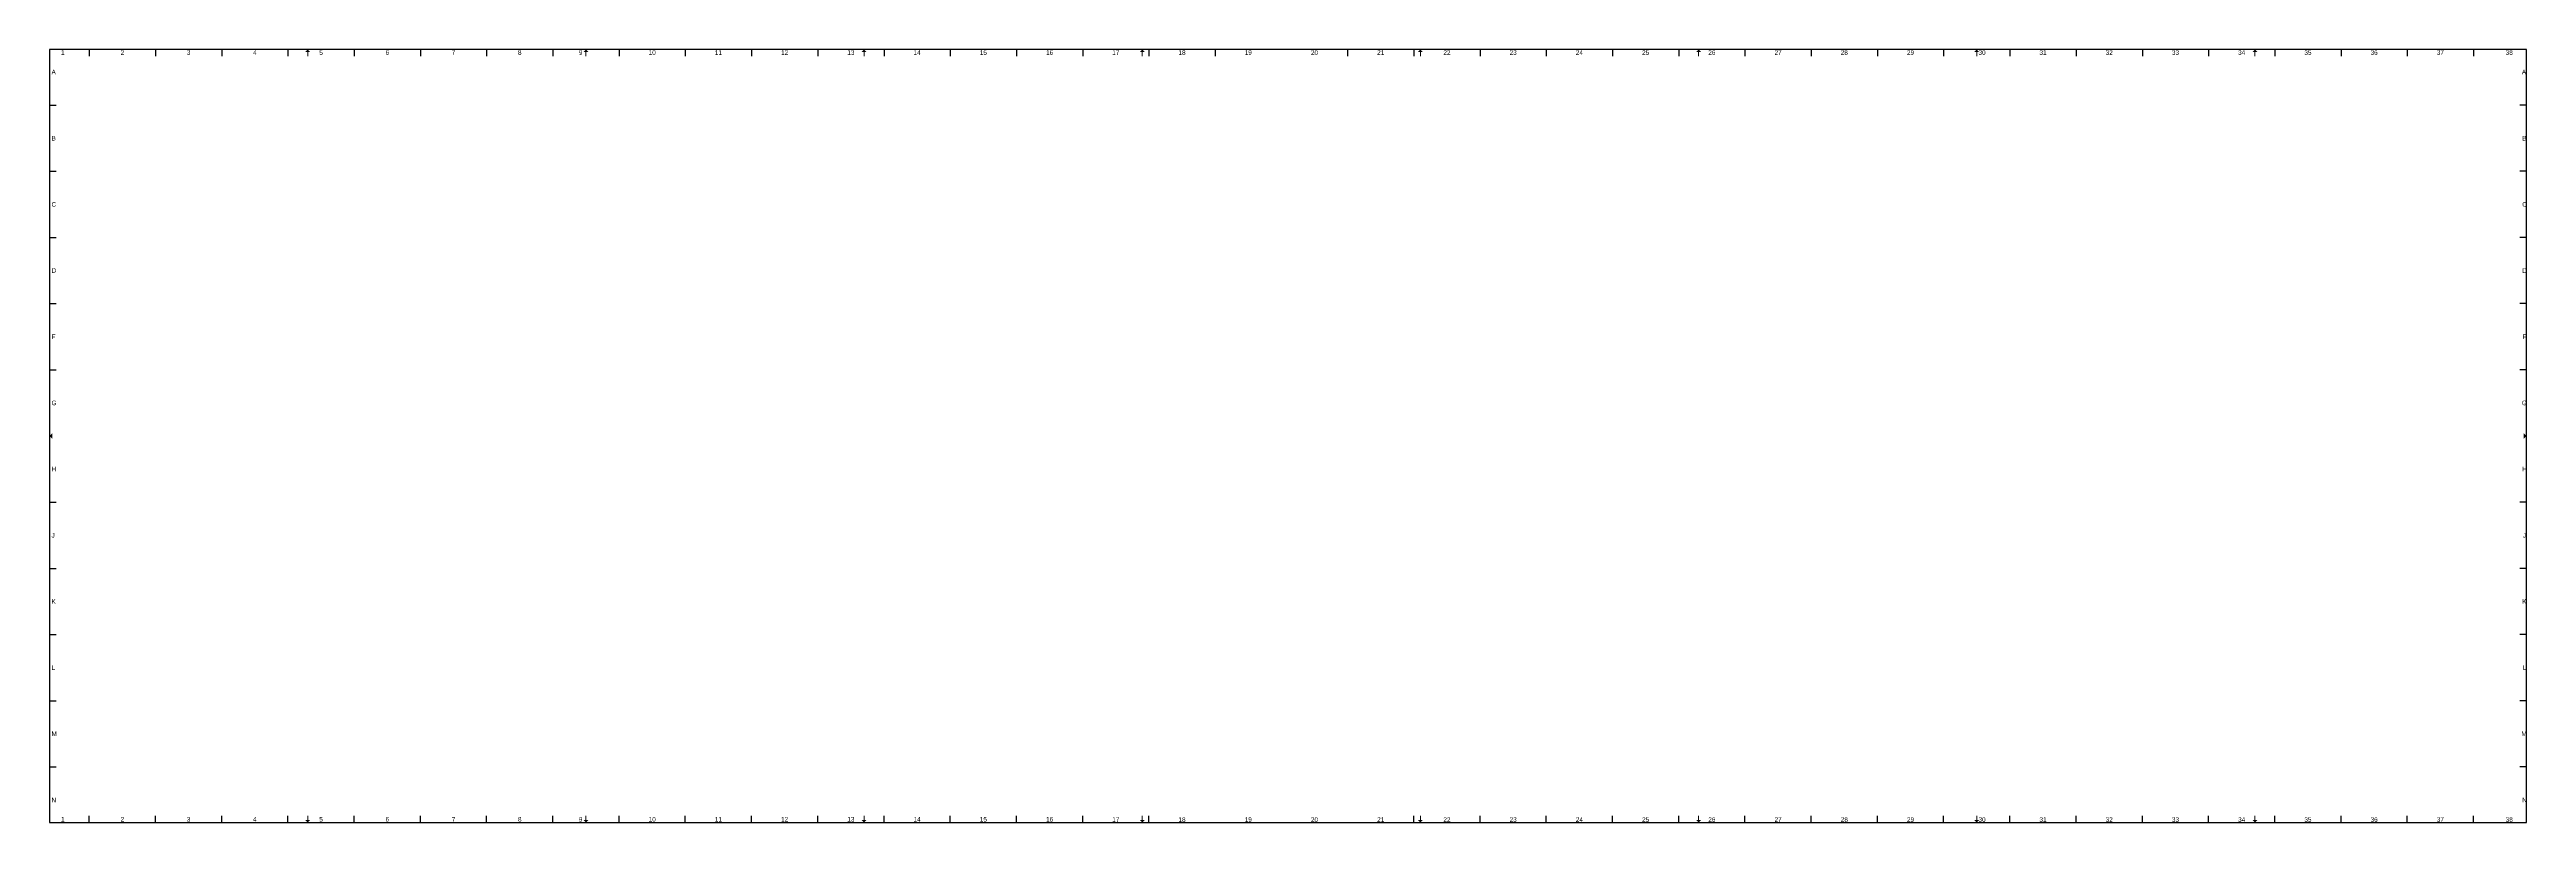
# Model space of a CAD drawing. Extents: x -5 to 1865, y -5 to 579.
import ezdxf
from ezdxf.enums import TextEntityAlignment as Align

# ---------------------------------------------------------------- set-up
doc = ezdxf.new("R2010")
doc.units = 0
doc.header["$MEASUREMENT"] = 0
for name, color, linetype, lineweight in [('to-xx-kader', 7, 'CONTINUOUS', 25), ('to-xx-rooster', 7, 'CONTINUOUS', 25), ('to-xx-vouwmerk', 7, 'CONTINUOUS', 18)]:
    doc.layers.add(name, color=color, linetype=linetype, lineweight=lineweight)
doc.styles.add('RTW_ISO', font='iso-rtw.shx')

msp = doc.modelspace()

# ---------------------------------------------------------------- hatches: boundary and pattern name
at = {"layer": 'to-xx-vouwmerk'}
for points in [[(192, 577), (190, 579), (188, 577)], [(402, 577), (400, 579), (398, 577)], [(612, 577), (610, 579), (608, 577)], [(822, 577), (820, 579), (818, 577)], [(1032, 577), (1030, 579), (1028, 577)], [(1242, 577), (1240, 579), (1238, 577)], [(1452, 577), (1450, 579), (1448, 577)], [(1662, 577), (1660, 579), (1658, 577)], [(-3, 289), (-5, 287), (-3, 285)], [(1863, 285), (1865, 287), (1863, 289)], [(188, -3), (190, -5), (192, -3)], [(398, -3), (400, -5), (402, -3)], [(608, -3), (610, -5), (612, -3)], [(818, -3), (820, -5), (822, -3)], [(1028, -3), (1030, -5), (1032, -3)], [(1238, -3), (1240, -5), (1242, -3)], [(1448, -3), (1450, -5), (1452, -3)], [(1658, -3), (1660, -5), (1662, -3)]]:
    msp.add_hatch(color=256, dxfattribs=at).paths.add_polyline_path(points)

# ---------------------------------------------------------------- linework, layer by layer
at = {"layer": 'to-xx-kader'}
msp.add_line((875, -5), (975, -5), dxfattribs=at)
at = {"layer": 'to-xx-rooster'}
for p, q in [((1865, 579), (-5, 579)), ((-5, 579), (-5, -5)), ((25, 579), (25, 574)), ((75, 579), (75, 574)), ((125, 579), (125, 574)), ((175, 579), (175, 574)), ((225, 579), (225, 574)), ((275, 579), (275, 574)), ((325, 579), (325, 574)), ((375, 579), (375, 574)), ((425, 579), (425, 574)), ((475, 579), (475, 574)), ((525, 579), (525, 574)), ((575, 579), (575, 574)), ((625, 579), (625, 574)), ((675, 579), (675, 574)), ((725, 579), (725, 574)), ((775, 579), (775, 574)), ((825, 579), (825, 574)), ((875, 579), (875, 574)), ((975, 579), (975, 574)), ((1025, 579), (1025, 574)), ((1075, 579), (1075, 574)), ((1125, 579), (1125, 574)), ((1175, 579), (1175, 574)), ((1225, 579), (1225, 574)), ((1275, 579), (1275, 574)), ((1325, 579), (1325, 574)), ((1375, 579), (1375, 574)), ((1425, 579), (1425, 574)), ((1475, 579), (1475, 574)), ((1525, 579), (1525, 574)), ((1575, 579), (1575, 574)), ((1625, 579), (1625, 574)), ((1675, 579), (1675, 574)), ((1725, 579), (1725, 574)), ((1775, 579), (1775, 574)), ((1825, 579), (1825, 574)), ((1865, -5), (1865, 579)), ((-5, 537), (0, 537)), ((1865, 537), (1860, 537)), ((-5, 487), (0, 487)), ((1865, 487), (1860, 487)), ((-5, 437), (0, 437)), ((1865, 437), (1860, 437)), ((-5, 387), (0, 387)), ((1865, 387), (1860, 387)), ((-5, 337), (0, 337)), ((1865, 337), (1860, 337)), ((-5, 237), (0, 237)), ((1865, 237), (1860, 237)), ((-5, 187), (0, 187)), ((1865, 187), (1860, 187)), ((-5, 137), (0, 137)), ((1865, 137), (1860, 137)), ((-5, 87), (0, 87)), ((1865, 87), (1860, 87)), ((-5, 37), (0, 37)), ((1865, 37), (1860, 37)), ((25, -5), (25, 0)), ((75, -5), (75, 0)), ((125, -5), (125, 0)), ((175, -5), (175, 0)), ((225, -5), (225, 0)), ((275, -5), (275, 0)), ((325, -5), (325, 0)), ((375, -5), (375, 0)), ((425, -5), (425, 0)), ((475, -5), (475, 0)), ((525, -5), (525, 0)), ((575, -5), (575, 0)), ((625, -5), (625, 0)), ((675, -5), (675, 0)), ((725, -5), (725, 0)), ((775, -5), (775, 0)), ((825, -5), (825, 0)), ((1025, -5), (1025, 0)), ((1075, -5), (1075, 0)), ((1125, -5), (1125, 0)), ((1175, -5), (1175, 0)), ((1225, -5), (1225, 0)), ((1275, -5), (1275, 0)), ((1325, -5), (1325, 0)), ((1375, -5), (1375, 0)), ((1425, -5), (1425, 0)), ((1475, -5), (1475, 0)), ((1525, -5), (1525, 0)), ((1575, -5), (1575, 0)), ((1625, -5), (1625, 0)), ((1675, -5), (1675, 0)), ((1725, -5), (1725, 0)), ((1775, -5), (1775, 0)), ((1825, -5), (1825, 0)), ((-5, -5), (1865, -5))]:
    msp.add_line(p, q, dxfattribs=at)
at = {"layer": 'to-xx-vouwmerk'}
for p, q in [((190, 574), (190, 579)), ((400, 574), (400, 579)), ((610, 574), (610, 579)), ((820, 574), (820, 579)), ((1030, 574), (1030, 579)), ((1240, 574), (1240, 579)), ((1450, 574), (1450, 579)), ((1660, 574), (1660, 579)), ((190, -5), (190, 0)), ((400, -5), (400, 0)), ((610, -5), (610, 0)), ((820, -5), (820, 0)), ((1030, -5), (1030, 0)), ((1240, -5), (1240, 0)), ((1450, -5), (1450, 0)), ((1660, -5), (1660, 0))]:
    msp.add_line(p, q, dxfattribs=at)

# ---------------------------------------------------------------- texts
at = {"layer": 'to-xx-rooster', "style": 'RTW_ISO'}
for s, p in [('A', (-3.5, 562)), ('A', (1861.5, 562)), ('B', (-3.5, 512)), ('B', (1861.8, 512)), ('C', (-3.5, 462)), ('C', (1861.8, 462)), ('D', (-3.5, 412)), ('D', (1861.8, 412)), ('F', (-3.5, 362)), ('F', (1862, 362)), ('G', (-3.5, 312)), ('G', (1861.5, 312)), ('H', (-3.5, 262)), ('H', (1861.8, 262)), ('J', (-3.5, 212)), ('J', (1862.2, 212)), ('K', (-3.5, 162)), ('K', (1861.8, 162)), ('L', (-3.5, 112)), ('L', (1862.2, 112)), ('M', (-3.5, 62)), ('M', (1861.2, 62)), ('N', (-3.5, 12)), ('N', (1861.8, 12))]:
    msp.add_text(s, height=3.5, dxfattribs=at).set_placement(p, align=Align.MIDDLE_LEFT)
for s, p in [('1', (5, 573.9)), ('2', (50, 573.9)), ('3', (100, 573.9)), ('4', (150, 573.9)), ('5', (200, 573.9)), ('6', (250, 573.9)), ('7', (300, 573.9)), ('8', (350, 573.9)), ('9', (396, 573.9)), ('10', (450, 573.9)), ('11', (500, 573.9)), ('12', (550, 573.9)), ('13', (600, 573.9)), ('14', (650, 573.9)), ('15', (700, 573.9)), ('16', (750, 573.9)), ('17', (800, 573.9)), ('18', (850, 573.9)), ('19', (900, 573.9)), ('20', (950, 573.9)), ('21', (1000, 573.9)), ('22', (1050, 573.9)), ('23', (1100, 573.9)), ('24', (1150, 573.9)), ('25', (1200, 573.9)), ('26', (1250, 573.9)), ('27', (1300, 573.9)), ('28', (1350, 573.9)), ('29', (1400, 573.9)), ('30', (1454, 573.9)), ('31', (1500, 573.9)), ('32', (1550, 573.9)), ('33', (1600, 573.9)), ('34', (1650, 573.9)), ('35', (1700, 573.9)), ('36', (1750, 573.9)), ('37', (1800, 573.9)), ('38', (1852, 573.9)), ('1', (5, -5.4)), ('2', (50, -5.4)), ('3', (100, -5.4)), ('4', (150, -5.4)), ('5', (200, -5.4)), ('6', (250, -5.4)), ('7', (300, -5.4)), ('8', (350, -5.4)), ('9', (396, -5.4)), ('10', (450, -5.4)), ('11', (500, -5.4)), ('12', (550, -5.4)), ('13', (600, -5.4)), ('14', (650, -5.4)), ('15', (700, -5.4)), ('16', (750, -5.4)), ('17', (800, -5.6)), ('18', (850, -5.6)), ('19', (900, -5.6)), ('20', (950, -5.6)), ('21', (1000, -5.6)), ('22', (1050, -5.6)), ('23', (1100, -5.6)), ('24', (1150, -5.6)), ('25', (1200, -5.6)), ('26', (1250, -5.6)), ('27', (1300, -5.6)), ('28', (1350, -5.6)), ('29', (1400, -5.6)), ('30', (1454, -5.6)), ('31', (1500, -5.6)), ('32', (1550, -5.6)), ('33', (1600, -5.6)), ('34', (1650, -5.6)), ('35', (1700, -5.6)), ('36', (1750, -5.6)), ('37', (1800, -5.6)), ('38', (1852, -5.6))]:
    msp.add_text(s, height=3.5, dxfattribs=at).set_placement(p, align=Align.BOTTOM_CENTER)

doc.saveas('drawing.dxf')
